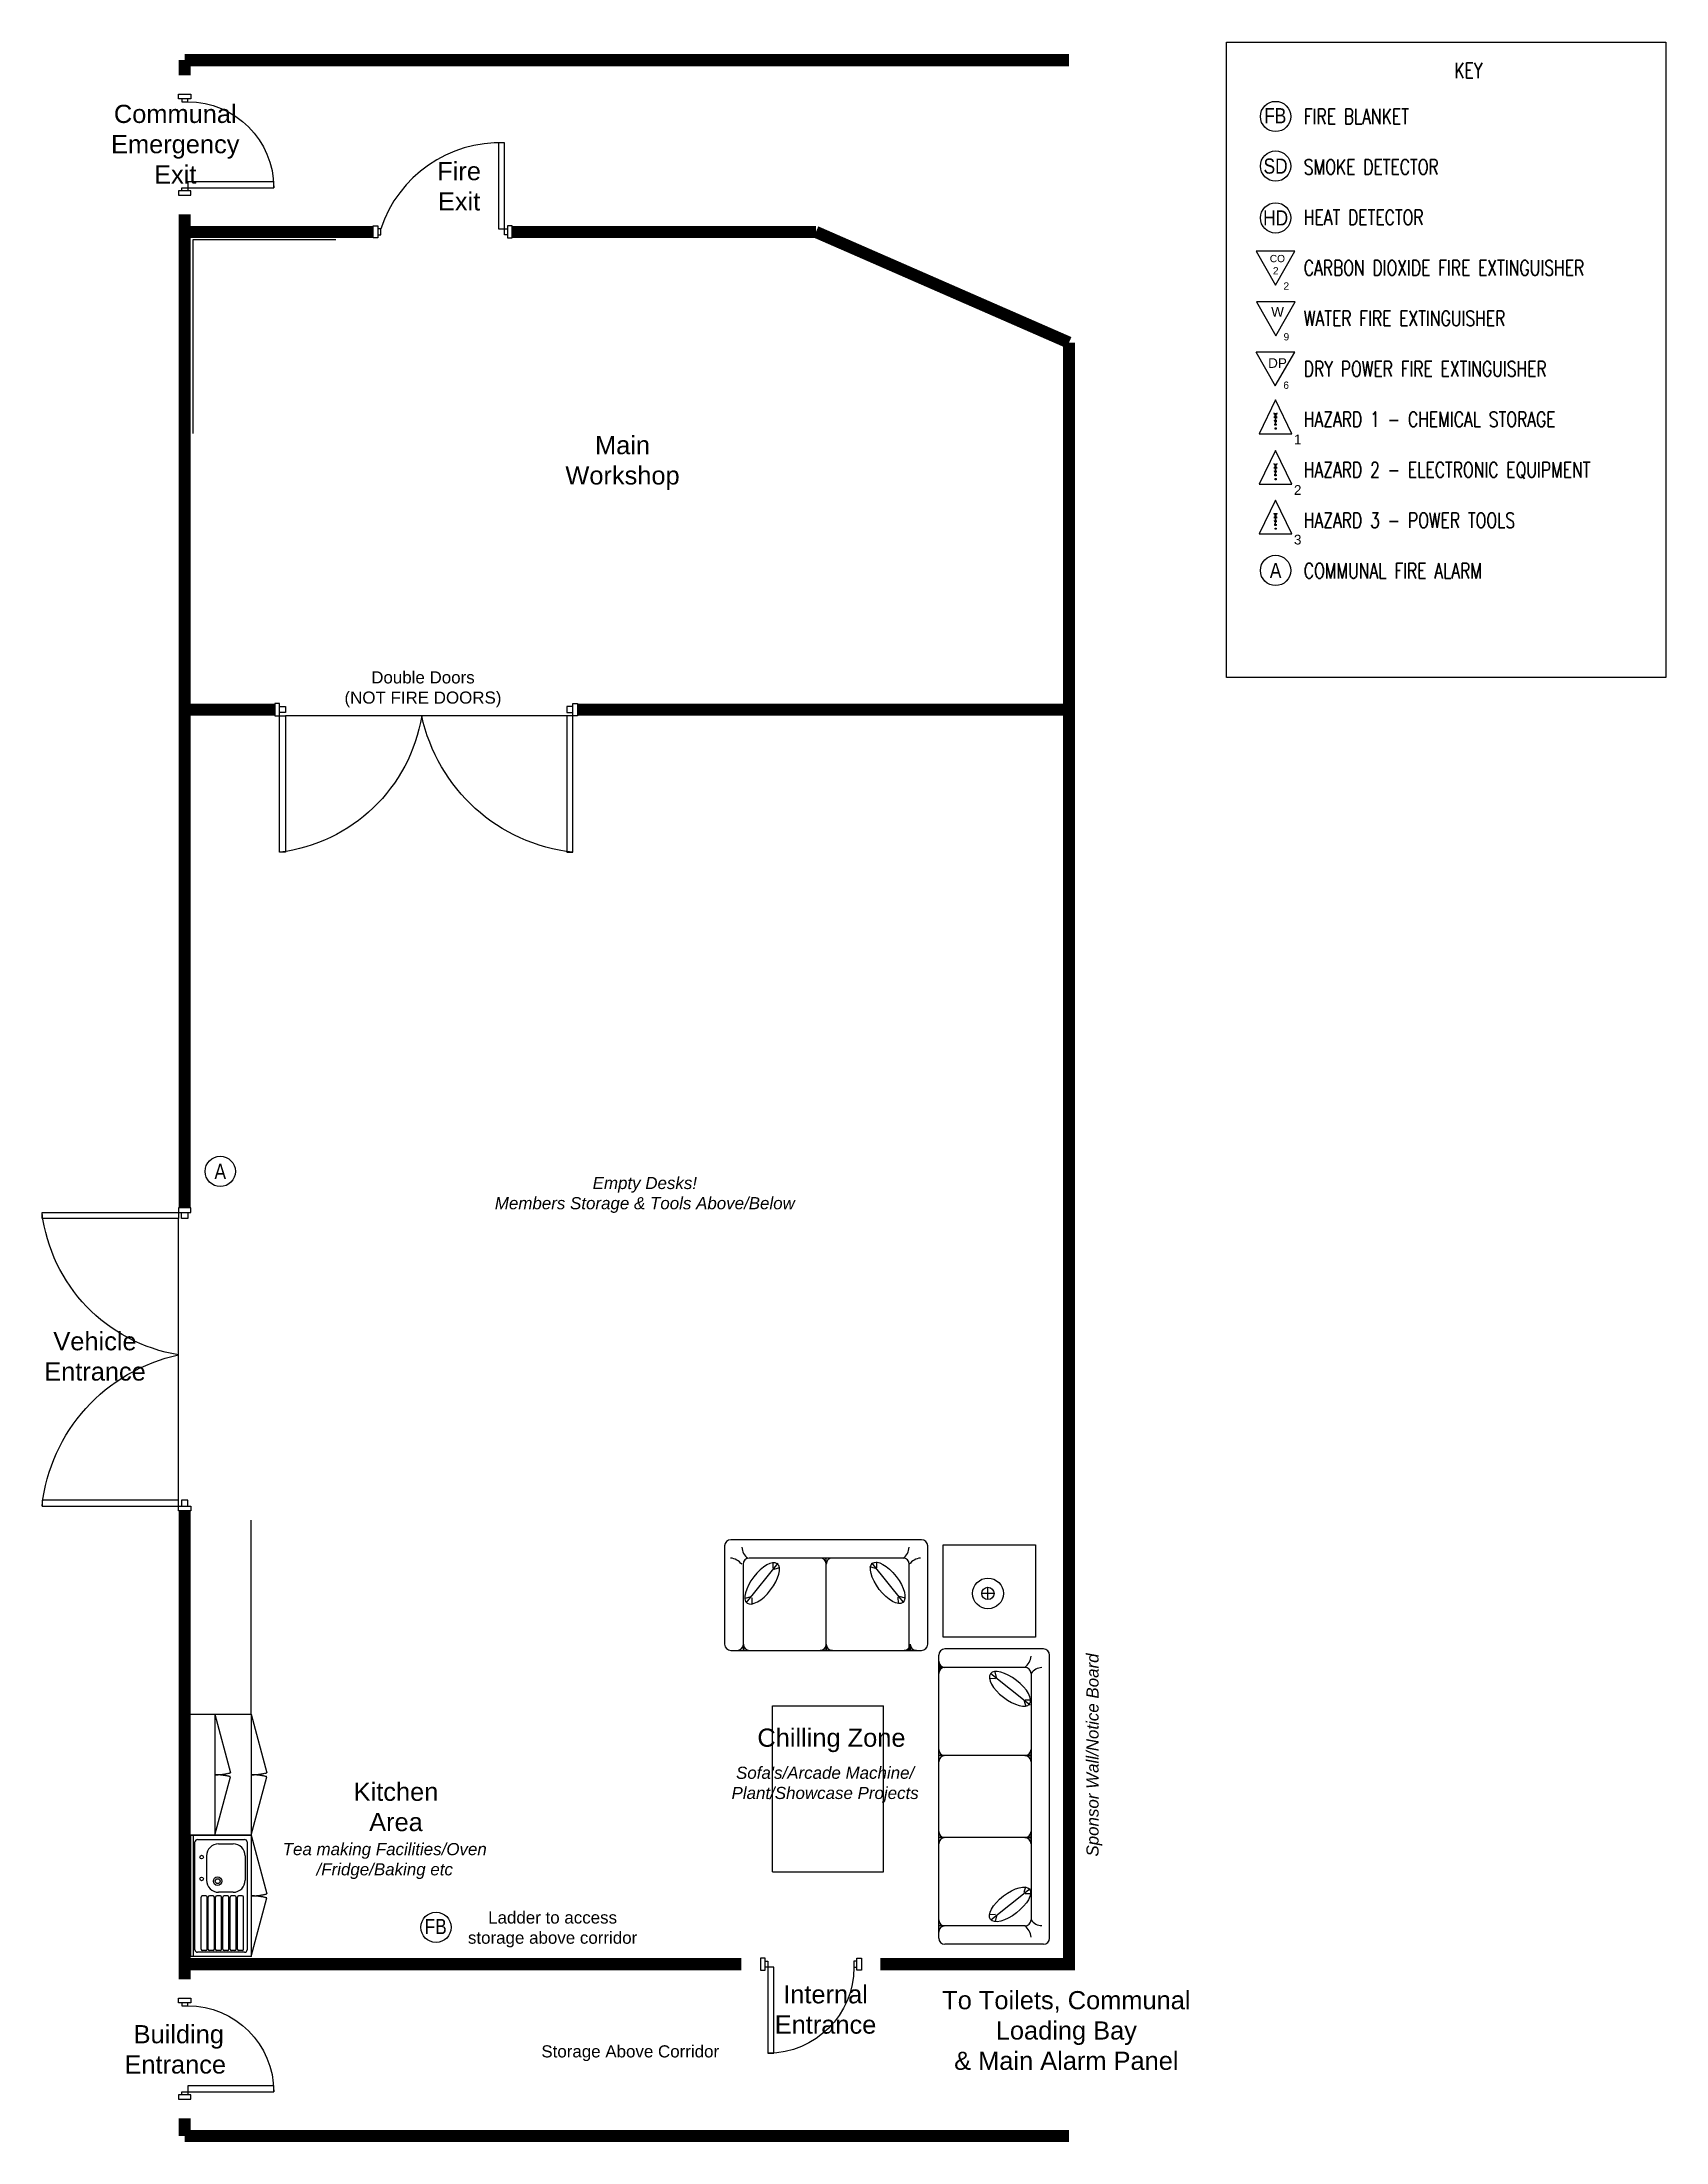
# Model space of a CAD drawing. Extents: x 174723 to 417084, y 13529 to 78714.
# Drawn here: x 220532 to 233938, y 38368 to 55704 of the extents above; entities that cross this region are included whole.
import ezdxf
from ezdxf.enums import TextEntityAlignment as Align

# ---------------------------------------------------------------- set-up
doc = ezdxf.new("R2010")
doc.units = 0
doc.linetypes.add('ACAD_ISO03W100', pattern=[30, 12, -18])
doc.linetypes.add('DASHED2', pattern=[0.375, 0.25, -0.125])
doc.layers.get('0').update_dxf_attribs({"linetype": 'CONTINUOUS'})
for name, color, linetype in [('230-FITTINGS', 1, 'CONTINUOUS'), ('240-PLUMBING', 1, 'CONTINUOUS'), ('E670-FIRE', 1, 'CONTINUOUS'), ('F-3', 3, 'CONTINUOUS'), ('M1-DESKING', 34, 'CONTINUOUS'), ('ROOM_TEXT', 1, 'CONTINUOUS')]:
    doc.layers.add(name, color=color, linetype=linetype)
doc.styles.add('CABIN-TEXT', font='romans.shx', dxfattribs={"width": 0.75})
doc.styles.add('HCF_STANDARD', font='ARIALN.TTF')
doc.styles.add('ROOM_TEXT', font='arial.ttf')
doc.styles.get("Standard").update_dxf_attribs({"font": 'arial.ttf'})

msp = doc.modelspace()

# ---------------------------------------------------------------- texts
at = {"linetype": 'ACAD_ISO03W100'}
for s, height, p in [('CO', 60, (230667.354, 53886.029)), ('2', 60, (230693.262, 53785.447)), ('2', 60, (230780.597, 53659.061)), ('W', 80, (230678.774, 53436.681)), ('9', 60, (230781.126, 53240.25)), ('1', 80, (230866.517, 52382.675)), ('2', 80, (230866.517, 51965.42)), ('3', 80, (230866.517, 51555.714))]:
    msp.add_text(s, height=height, dxfattribs=at).set_placement(p)
for s, height, p in [('DP', 80, (230653.423, 53013.468)), ('6', 60, (230778.964, 52840.911))]:
    msp.add_text(s, height=height).set_placement(p)
at = {"color": 7, "style": 'HCF_STANDARD'}
for p in [(230712.223, 55095.192), (223781.773, 40146.448)]:
    msp.add_attdef('FB', text='', height=125, dxfattribs=at).set_placement(p, align=Align.MIDDLE)
at = {"layer": 'ROOM_TEXT'}
for s, insert, char_height, width, attachment_point, style in [('KEY', (232191.795, 55531.335), 125, 4215.55556, 1, 'CABIN-TEXT'), ('Communal Emergency Exit', (221632.212, 55185.413), 150, 1065.82009, 2, 'ROOM_TEXT'), ('FIRE BLANKET\\P\\PSMOKE DETECTOR\\P\\PHEAT DETECTOR\\P\\PCARBON DIOXIDE FIRE EXTINGUISHER\\P\\PWATER FIRE EXTINGUISHER\\P\\PDRY POWER FIRE EXTINGUISHER\\P\\PHAZARD 1 - CHEMICAL STORAGE\\P\\PHAZARD 2 - ELECTRONIC EQUIPMENT\\P\\PHAZARD 3 - POWER TOOLS\\P\\PCOMMUNAL FIRE ALARM', (230948.67, 55151.724), 125, 4215.55556, 1, 'CABIN-TEXT'), ('Fire \\PExit', (223975.36, 54311.396), 150, 667.43754, 8, 'ROOM_TEXT'), ('Main Workshop', (225324.31, 52450.931), 150, 1065.82009, 2, 'ROOM_TEXT'), ('Double Doors \\P(NOT FIRE DOORS)', (223676.889, 50508.529), 100, 1569.41341, 2, 'ROOM_TEXT'), ('{\\fArial|b0|i1|c0|p34;Empty Desks!\\PMembers Storage & Tools Above/Below}', (225508.501, 46334.528), 100, 3150.7645, 2, 'ROOM_TEXT'), ('Vehicle Entrance', (220969.702, 45053.441), 150, 1065.82009, 2, 'ROOM_TEXT'), ('Chilling Zone', (227048.908, 41780.651), 150, 1224.28082, 2, 'ROOM_TEXT'), ("{\\fArial|b0|i1|c0|p34;Sofa's/Arcade Machine/\\PPlant/Showcase Projects}", (226996.796, 41465.856), 100, 1643.78822, 2, 'ROOM_TEXT'), ('Kitchen Area', (223454.407, 41334.273), 150, 1065.82009, 2, 'ROOM_TEXT'), ('{\\fArial|b0|i1|c0|p34;Tea making Facilities/Oven\\P/Fridge/Baking etc}', (223361.346, 40835.565), 100, 3150.7645, 2, 'ROOM_TEXT'), ('Ladder to access \\Pstorage above corridor', (224747.068, 40271.026), 100, 3150.7645, 2, 'ROOM_TEXT'), ('Internal Entrance', (227000.108, 39662.231), 150, 1065.82009, 2, 'ROOM_TEXT'), ('To Toilets, Communal Loading Bay\\P& Main Alarm Panel', (228987.999, 39613.587), 150, 2704.45763, 2, 'ROOM_TEXT'), (' Building Entrance', (221632.212, 39332.853), 150, 1065.82009, 2, 'ROOM_TEXT'), ('Storage Above Corridor', (225388.008, 39165.986), 100, 3150.7645, 2, 'ROOM_TEXT')]:
    msp.add_mtext(s, dxfattribs=dict(at, insert=insert, char_height=char_height, width=width, attachment_point=attachment_point, style=style))
at = {"layer": 'ROOM_TEXT', "insert": (229153.946, 41562.441), "char_height": 100, "width": 3150.7645, "attachment_point": 2, "rotation": 90, "style": 'ROOM_TEXT'}
msp.add_mtext('{\\fArial|b0|i1|c0|p34;Sponsor Wall/Notice Board}', dxfattribs=at)

# ---------------------------------------------------------------- blocks, each defined once
blk = doc.blocks.new('EF-SD')
at = {"color": 0, "linetype": 'BYBLOCK'}
blk.add_circle((0, 0), 2.5, dxfattribs=at)
at = {"color": 7, "style": 'HCF_STANDARD'}
for tag, p in [('I/O', (4.56, 2.17)), ('B', (4.71, -2.42))]:
    blk.add_attdef(tag, text='', height=2.5, dxfattribs=at).set_placement(p, align=Align.MIDDLE)
blk = doc.blocks.new('EF-HD')
at = {"color": 0, "linetype": 'BYBLOCK'}
blk.add_circle((0, 0), 2.5, dxfattribs=at)
at = {"color": 7, "style": 'HCF_STANDARD'}
for tag, p in [('IR', (-4.16, 2.54)), ('R', (4.16, 2.54))]:
    blk.add_attdef(tag, text='', height=2.5, dxfattribs=at).set_placement(p, align=Align.MIDDLE)
blk = doc.blocks.new('SINGLE_DOOR')
at = {"linetype": 'CONTINUOUS'}
for points in [[(38233, 49540), (38233, 49578), (38333, 49578), (38333, 49540)], [(38258, 49540), (38258, 49516), (38308, 49516), (38308, 49540)], [(38233, 48781), (38233, 48743), (38333, 48743), (38333, 48781)], [(38258, 48781), (38258, 48806), (38308, 48806), (38308, 48781)]]:
    blk.add_lwpolyline(points, close=True, dxfattribs=at)
blk.add_lwpolyline([(38308, 49466), (38308, 49516), (39018, 49516), (39018, 49466)], close=True)
blk.add_arc((38308, 49516), 710, 270, 360)

# ---------------------------------------------------------------- hatches: boundary and pattern name
at = {"linetype": 'ACAD_ISO03W100'}
h = msp.add_hatch(color=256, dxfattribs=at)
h.paths.add_polyline_path([(230710.557, 52518.232), (230719.735, 52518.232), (230719.735, 52507.912), (230710.557, 52507.912)])
h.paths.add_polyline_path([(230704.439, 52641.308), (230724.324, 52641.308), (230718.97, 52540.019), (230709.793, 52540.019)])
h = msp.add_hatch(color=256, dxfattribs=at)
h.paths.add_polyline_path([(230710.557, 52100.978), (230719.735, 52100.978), (230719.735, 52090.658), (230710.557, 52090.658)])
h.paths.add_polyline_path([(230704.439, 52224.053), (230724.324, 52224.053), (230718.97, 52122.764), (230709.793, 52122.764)])
h = msp.add_hatch(color=256, dxfattribs=at)
h.paths.add_polyline_path([(230710.557, 51691.271), (230719.735, 51691.271), (230719.735, 51680.951), (230710.557, 51680.951)])
h.paths.add_polyline_path([(230704.439, 51814.347), (230724.324, 51814.347), (230718.97, 51713.058), (230709.793, 51713.058)])
at = {"layer": 'F-3'}
h = msp.add_hatch(color=256, dxfattribs=at)
h.paths.add_polyline_path([(227934.495, 42285.693), (227934.495, 42234.893, -0.414213562), (227985.295, 42285.693)])
h.paths.add_polyline_path([(227934.495, 42336.493), (227934.495, 42285.693), (227985.295, 42285.693, -0.414213562)])
h = msp.add_hatch(color=256, dxfattribs=at)
h.paths.add_polyline_path([(227934.495, 40880.226), (227934.495, 40829.426, -0.414213562), (227985.295, 40880.226)])
h.paths.add_polyline_path([(227934.495, 40931.026), (227934.495, 40880.226), (227985.295, 40880.226, -0.414213562)])
h.paths.add_polyline_path([(227934.495, 41557.56), (227934.495, 41506.76, -0.414213562), (227985.295, 41557.56)])
h.paths.add_polyline_path([(227934.495, 41608.36), (227934.495, 41557.56), (227985.295, 41557.56, -0.414213562)])
h.paths.add_polyline_path([(228653.281, 41557.56, -0.370963577), (228696.495, 41507.329), (228696.495, 41557.56)])
h.paths.add_polyline_path([(228645.695, 41558.129), (228696.495, 41558.129), (228696.495, 41608.929, -0.414213562)])
h.paths.add_polyline_path([(228645.695, 40880.226), (228696.495, 40880.226), (228696.495, 40931.026, -0.414213562)])
h.paths.add_polyline_path([(228645.695, 40880.226, -0.414213562), (228696.495, 40829.426), (228696.495, 40880.226)])
h.paths.add_polyline_path([(227934.495, 40202.893), (227934.495, 40152.093), (227985.295, 40152.093, -0.414213562)])
h.paths.add_polyline_path([(227934.495, 40152.093), (227934.495, 40101.293, -0.414213562), (227985.295, 40152.093)])

# ---------------------------------------------------------------- linework, layer by layer
for p, q in [((230554.166, 53976.96), (230714.166, 53696.96)), ((230874.166, 53976.96), (230554.166, 53976.96)), ((230714.166, 53696.96), (230874.166, 53976.96)), ((230557.725, 53557.958), (230718.141, 53277.78)), ((230878.141, 53557.78), (230557.725, 53557.958)), ((230718.141, 53277.78), (230878.141, 53557.78)), ((230553.131, 53144.949), (230712.518, 52865.309)), ((230874.068, 53144.396), (230554.068, 53144.396)), ((230712.518, 52865.309), (230874.068, 53144.396)), ((230714.376, 52749.147), (230578.899, 52469.461)), ((230849.854, 52469.461), (230714.376, 52749.147)), ((230578.899, 52469.461), (230849.854, 52469.461)), ((230714.376, 52331.892), (230578.899, 52052.206)), ((230849.854, 52052.206), (230714.376, 52331.892)), ((230578.899, 52052.206), (230849.854, 52052.206)), ((230714.376, 51922.186), (230578.899, 51642.5)), ((230849.854, 51642.5), (230714.376, 51922.186)), ((230578.899, 51642.5), (230849.854, 51642.5))]:
    msp.add_line(p, q)
at = {"linetype": 'ACAD_ISO03W100'}
for p, q in [((230709.793, 52540.019), (230704.439, 52641.308)), ((230718.97, 52540.019), (230709.793, 52540.019)), ((230724.324, 52641.308), (230718.97, 52540.019)), ((230710.557, 52518.232), (230719.735, 52518.232)), ((230710.557, 52507.912), (230710.557, 52518.232)), ((230719.735, 52507.912), (230710.557, 52507.912)), ((230719.735, 52518.232), (230719.735, 52507.912)), ((230709.793, 52122.764), (230704.439, 52224.053)), ((230724.324, 52224.053), (230718.97, 52122.764)), ((230718.97, 52122.764), (230709.793, 52122.764)), ((230710.557, 52100.978), (230719.735, 52100.978)), ((230710.557, 52090.658), (230710.557, 52100.978)), ((230719.735, 52090.658), (230710.557, 52090.658)), ((230719.735, 52100.978), (230719.735, 52090.658)), ((230709.793, 51713.058), (230704.439, 51814.347)), ((230718.97, 51713.058), (230709.793, 51713.058)), ((230710.557, 51691.271), (230719.735, 51691.271)), ((230710.557, 51680.951), (230710.557, 51691.271)), ((230719.735, 51680.951), (230710.557, 51680.951)), ((230724.324, 51814.347), (230718.97, 51713.058)), ((230719.735, 51691.271), (230719.735, 51680.951))]:
    msp.add_line(p, q, dxfattribs=at)
for points in [[(230310.512, 55703.751), (233937.988, 55703.751), (233937.988, 50457.201), (230310.512, 50457.201)], [(224301.21, 54161.55), (224351.21, 54161.55), (224351.21, 54871.55), (224301.21, 54871.55)]]:
    msp.add_lwpolyline(points, close=True)
at = {"const_width": 100}
for points in [[(221709.962, 55554.077), (229009.962, 55554.077)], [(221709.962, 55554.077), (221709.962, 55428.839)], [(221709.962, 54282.083), (221709.962, 46079.147)], [(221709.962, 54135.925), (223266.953, 54135.925)], [(224413.71, 54135.925), (226920.55, 54135.925)], [(226920.55, 54135.925), (229009.962, 53222.117)], [(229009.962, 53222.117), (229009.962, 39835.925), (227452.972, 39835.928)], [(221723.592, 50192.246), (222453.424, 50192.245)], [(224953.427, 50192.246), (229023.592, 50192.246)], [(221709.962, 43579.144), (221709.962, 39710.687)], [(226306.215, 39835.93), (221709.962, 39835.939)], [(221709.963, 38563.93), (221709.962, 38417.772)], [(221709.962, 38417.772), (229009.962, 38417.772)]]:
    msp.add_lwpolyline(points, dxfattribs=at)
at = {"linetype": 'CONTINUOUS'}
for points in [[(223304.953, 54086.55), (223266.953, 54086.55), (223266.953, 54186.55), (223304.953, 54186.55)], [(223304.953, 54111.55), (223329.453, 54111.55), (223329.453, 54161.55), (223304.953, 54161.55)], [(224375.71, 54111.55), (224351.21, 54111.55), (224351.21, 54161.55), (224375.71, 54161.55)], [(224375.71, 54086.55), (224413.71, 54086.55), (224413.71, 54186.55), (224375.71, 54186.55)]]:
    msp.add_lwpolyline(points, close=True, dxfattribs=at)
msp.add_arc((224312.003, 53837.771), 1034.522, 87.8280518, 161.761447)
at = {"layer": '230-FITTINGS'}
for p, q in [((221759.962, 41899.476), (222259.962, 41899.476)), ((221759.962, 41899.476), (221959.962, 41899.476)), ((221959.962, 41899.476), (221959.962, 40899.476)), ((221959.962, 41899.476), (222089.372, 41416.513)), ((222259.962, 41899.476), (222389.372, 41416.513)), ((222259.962, 41899.476), (222259.962, 40899.476)), ((221959.962, 40899.476), (222089.372, 41382.439)), ((222259.962, 40899.476), (222389.372, 41382.439)), ((222259.962, 40899.476), (221759.962, 40899.476)), ((221959.962, 40899.476), (221759.962, 40899.476)), ((222259.962, 40899.476), (222389.372, 40416.513)), ((222259.962, 39899.476), (222389.372, 40382.439))]:
    msp.add_line(p, q, dxfattribs=at)
at = {"layer": '230-FITTINGS', "color": 6, "linetype": 'DASHED2'}
for centre, start, end in [((221959.962, 41899.476), 270, 285), ((221959.962, 40899.476), 75, 90), ((222259.962, 41899.476), 270, 285), ((222259.962, 40899.476), 75, 90), ((222259.962, 40899.476), 270, 285), ((222259.962, 39899.476), 75, 90)]:
    msp.add_arc(centre, 500, start, end, dxfattribs=at)
at = {"layer": '240-PLUMBING'}
for p, q in [((221759.962, 39899.476), (221759.962, 40899.476)), ((221759.962, 40899.476), (222259.962, 40899.476)), ((221779.962, 40899.476), (221779.962, 39899.476)), ((221794.962, 39954.476), (221794.962, 40844.476)), ((221814.962, 40864.476), (222204.962, 40864.476)), ((221989.962, 40829.476), (222109.962, 40829.476)), ((222224.962, 40844.476), (222224.962, 39954.476)), ((222259.962, 40899.476), (222259.962, 39899.476)), ((222259.962, 40899.476), (222259.962, 39899.476)), ((221889.962, 40729.476), (221889.962, 40529.476)), ((222209.962, 40729.476), (222209.962, 40529.476)), ((221884.962, 40399.476), (221854.962, 40399.476)), ((221944.962, 40399.476), (221914.962, 40399.476)), ((222004.962, 40399.476), (221974.962, 40399.476)), ((222109.962, 40429.476), (221989.962, 40429.476)), ((222064.962, 40399.476), (222034.962, 40399.476)), ((222124.962, 40399.476), (222094.962, 40399.476)), ((222184.962, 40399.476), (222154.962, 40399.476)), ((221844.962, 39959.476), (221844.962, 40389.476)), ((221894.962, 39959.476), (221894.962, 40389.476)), ((221904.962, 39959.476), (221904.962, 40389.476)), ((221954.962, 39959.476), (221954.962, 40389.476)), ((221964.962, 39959.476), (221964.962, 40389.476)), ((222014.962, 39959.476), (222014.962, 40389.476)), ((222024.962, 39959.476), (222024.962, 40389.476)), ((222074.962, 39959.476), (222074.962, 40389.476)), ((222084.962, 39959.476), (222084.962, 40389.476)), ((222134.962, 39959.476), (222134.962, 40389.476)), ((222144.962, 39959.476), (222144.962, 40389.476)), ((222194.962, 39959.476), (222194.962, 40389.476)), ((222259.962, 39899.476), (221759.962, 39899.476)), ((222204.962, 39934.476), (221814.962, 39934.476)), ((221884.962, 39949.476), (221854.962, 39949.476)), ((221944.962, 39949.476), (221914.962, 39949.476)), ((222004.962, 39949.476), (221974.962, 39949.476)), ((222064.962, 39949.476), (222034.962, 39949.476)), ((222124.962, 39949.476), (222094.962, 39949.476)), ((222184.962, 39949.476), (222154.962, 39949.476))]:
    msp.add_line(p, q, dxfattribs=at)
for centre, radius in [((221849.962, 40719.476), 15), ((221849.962, 40539.476), 15), ((221981.962, 40521.476), 35), ((221981.962, 40521.476), 20)]:
    msp.add_circle(centre, radius, dxfattribs=at)
for centre, radius, start, end in [((221814.962, 40844.476), 20, 90, 180), ((221989.962, 40729.476), 100, 90, 180), ((222109.962, 40729.476), 100, 0, 90), ((222204.962, 40844.476), 20, 0, 90), ((221854.962, 40389.476), 10, 90, 180), ((221884.962, 40389.476), 10, 0, 90), ((221989.962, 40529.476), 100, 180, 270), ((221914.962, 40389.476), 10, 90, 180), ((221944.962, 40389.476), 10, 0, 90), ((221974.962, 40389.476), 10, 90, 180), ((222004.962, 40389.476), 10, 0, 90), ((222034.962, 40389.476), 10, 90, 180), ((222064.962, 40389.476), 10, 0, 90), ((222094.962, 40389.476), 10, 90, 180), ((222109.962, 40529.476), 100, 270, 0), ((222124.962, 40389.476), 10, 0, 90), ((222154.962, 40389.476), 10, 90, 180), ((222184.962, 40389.476), 10, 0, 90), ((221814.962, 39954.476), 20, 180, 270), ((221854.962, 39959.476), 10, 180, 270), ((221884.962, 39959.476), 10, 270, 0), ((221914.962, 39959.476), 10, 180, 270), ((221944.962, 39959.476), 10, 270, 0), ((221974.962, 39959.476), 10, 180, 270), ((222004.962, 39959.476), 10, 270, 0), ((222034.962, 39959.476), 10, 180, 270), ((222064.962, 39959.476), 10, 270, 0), ((222094.962, 39959.476), 10, 180, 270), ((222124.962, 39959.476), 10, 270, 0), ((222154.962, 39959.476), 10, 180, 270), ((222184.962, 39959.476), 10, 270, 0), ((222204.962, 39954.476), 20, 270, 0)]:
    msp.add_arc(centre, radius, start, end, dxfattribs=at)
at = {"layer": 'E670-FIRE'}
for centre in [(230715.291, 55088.904), (223784.841, 40140.161)]:
    msp.add_circle(centre, 125, dxfattribs=at)
at = {"layer": 'F-3'}
for p, q in [((227793.01, 43340.031), (226218.21, 43340.031)), ((226167.41, 43289.231), (226167.41, 42476.431)), ((227640.61, 43187.631), (226370.61, 43187.631)), ((227056.41, 43187.631), (226954.81, 43187.631)), ((227005.61, 42425.631), (227005.61, 43187.631)), ((227005.61, 43136.831), (227005.61, 43187.631)), ((227005.61, 43136.831), (227005.61, 43187.631)), ((227843.81, 42476.431), (227843.81, 43289.231)), ((227970.146, 42536.571), (227970.146, 43298.571)), ((227970.146, 43298.571), (228732.146, 43298.571)), ((228732.146, 43298.571), (228732.146, 42536.571)), ((226319.81, 43136.831), (226319.81, 42425.631)), ((226349.029, 42821.581), (226609.087, 43145.144)), ((226566.916, 43104.588), (226567.774, 43153.184)), ((226576.828, 43096.969), (226623.569, 43110.298)), ((227413.679, 43101.226), (227366.939, 43114.555)), ((227641.479, 42825.839), (227381.421, 43149.401)), ((227423.592, 43108.846), (227422.734, 43157.442)), ((227691.41, 42425.631), (227691.41, 43136.831)), ((226383.135, 42868.413), (226336.239, 42855.641)), ((226392.957, 42860.676), (226391.52, 42812.093)), ((227597.551, 42864.933), (227598.988, 42816.351)), ((227607.373, 42872.67), (227654.268, 42859.898)), ((228391.729, 42896.313), (228290.129, 42896.313)), ((228340.929, 42845.513), (228340.929, 42947.113)), ((226321.978, 42476.431), (226321.978, 42425.631)), ((226321.978, 42476.431), (226321.978, 42425.631)), ((227005.61, 42476.431), (227005.61, 42425.631)), ((227005.61, 42476.431), (227005.61, 42425.631)), ((227698.916, 42476.431), (227698.916, 42425.631)), ((227698.916, 42476.431), (227698.916, 42425.631)), ((228732.146, 42536.571), (227970.146, 42536.571)), ((226218.21, 42425.631), (227793.01, 42425.631)), ((226271.178, 42425.631), (226372.778, 42425.631)), ((227056.41, 42425.631), (226954.81, 42425.631)), ((227749.716, 42425.631), (227648.116, 42425.631)), ((227934.495, 40050.493), (227934.495, 42387.293)), ((228798.095, 42438.093), (227985.295, 42438.093)), ((228848.895, 40050.493), (228848.895, 42387.293)), ((228645.695, 42285.693), (227934.495, 42285.693)), ((227985.295, 42285.693), (227934.495, 42285.693)), ((228404.349, 42192.65), (228355.767, 42194.086)), ((228365.255, 42236.577), (228688.817, 41976.52)), ((228412.086, 42202.471), (228399.314, 42249.367)), ((228696.495, 42234.893), (228696.495, 40202.893)), ((226562.895, 41968.431), (227477.295, 41968.431)), ((226562.895, 40596.831), (226562.895, 41968.431)), ((227477.295, 40596.831), (227477.295, 41968.431)), ((228640.642, 42008.778), (228653.971, 41962.037)), ((228648.262, 42018.691), (228696.858, 42017.832)), ((228696.495, 41507.329), (228696.495, 41608.929)), ((228696.495, 41557.56), (227934.495, 41557.56)), ((227985.295, 41557.56), (227934.495, 41557.56)), ((228645.695, 41558.129), (228696.495, 41558.129)), ((228645.695, 41558.129), (228696.495, 41558.129)), ((227934.495, 40829.426), (227934.495, 40931.026)), ((228696.495, 40829.426), (228696.495, 40931.026)), ((228696.495, 40880.226), (227934.495, 40880.226)), ((227985.295, 40880.226), (227934.495, 40880.226)), ((227985.295, 40880.226), (227934.495, 40880.226)), ((228645.695, 40880.226), (228696.495, 40880.226)), ((228645.695, 40880.226), (228696.495, 40880.226)), ((226562.895, 40596.831), (227477.295, 40596.831)), ((228365.255, 40201.209), (228688.817, 40461.267)), ((228640.642, 40429.008), (228653.971, 40475.749)), ((228648.262, 40419.096), (228696.858, 40419.954)), ((228404.349, 40245.136), (228355.767, 40243.7)), ((228412.086, 40235.315), (228399.314, 40188.419)), ((227934.495, 40101.293), (227934.495, 40202.893)), ((228645.695, 40152.093), (227934.495, 40152.093)), ((227985.295, 40152.093), (227934.495, 40152.093)), ((227985.295, 40152.093), (227934.495, 40152.093)), ((228798.095, 39999.693), (227985.295, 39999.693))]:
    msp.add_line(p, q, dxfattribs=at)
for radius in [127, 50.8]:
    msp.add_circle((228340.929, 42896.313), radius, dxfattribs=at)
for centre, radius, start, end in [((226218.21, 43289.231), 50.8, 90, 180), ((227793.01, 43289.231), 50.8, 0, 90), ((226200.523, 43052.454), 136.933, 38.0383235, 83.356784), ((226418.196, 43278.123), 108.041, 180.1326249, 236.8852648), ((226370.61, 43136.831), 50.8, 90, 180), ((226954.81, 43136.831), 50.8, 0, 90), ((227056.41, 43136.831), 50.8, 90, 180), ((227581.585, 43278.123), 108.041, 303.1147352, 359.8673751), ((227640.61, 43136.831), 50.8, 0, 90), ((227799.258, 43052.454), 136.933, 96.643216, 141.9616765), ((226218.21, 42476.431), 50.8, 180, 270), ((226271.178, 42476.431), 50.8, 270, 0), ((226372.778, 42476.431), 50.8, 180, 270), ((226954.81, 42476.431), 50.8, 270, 0), ((227056.41, 42476.431), 50.8, 180, 270), ((227648.116, 42476.431), 50.8, 270, 0), ((227749.716, 42476.431), 50.8, 180, 270), ((227793.01, 42476.431), 50.8, 270, 0), ((227985.295, 42387.293), 50.8, 90, 180), ((227985.295, 42336.493), 50.8, 180, 270), ((228561.318, 42393.541), 136.933, 308.0383235, 353.356784), ((228798.095, 42387.293), 50.8, 0, 90), ((227985.295, 42234.893), 50.8, 90, 180), ((228645.695, 42234.893), 50.8, 0, 90), ((228786.987, 42175.869), 108.041, 90.1326249, 146.8852648), ((227985.295, 41608.36), 50.8, 180, 270), ((228645.695, 41608.929), 50.8, 270, 0), ((227985.295, 41506.76), 50.8, 90, 180), ((228645.695, 41507.329), 50.8, 0, 90), ((227985.295, 40931.026), 50.8, 180, 270), ((228645.695, 40931.026), 50.8, 270, 0), ((227985.295, 40829.426), 50.8, 90, 180), ((228645.695, 40829.426), 50.8, 0, 90), ((227985.295, 40202.893), 50.8, 180, 270), ((227985.295, 40101.293), 50.8, 90, 180), ((227985.295, 40050.493), 50.8, 180, 270), ((228645.695, 40202.893), 50.8, 270, 0), ((228561.318, 40044.245), 136.933, 6.643216, 51.9616765), ((228786.987, 40261.918), 108.041, 213.1147352, 269.8673751), ((228798.095, 40050.493), 50.8, 270, 0)]:
    msp.add_arc(centre, radius, start, end, dxfattribs=at)
at = {"layer": 'F-3', "extrusion": (0, 0, -1)}
for centre, major_axis in [((226476.926, 42979.105), (-124.898, -162.145)), ((228522.779, 42108.68), (-162.145, 124.898))]:
    msp.add_ellipse(centre, major_axis=major_axis, ratio=0.42932597, dxfattribs=at)
at = {"layer": 'F-3'}
for centre, major_axis in [((227513.581, 42983.363), (124.898, -162.145)), ((228522.779, 40329.106), (-162.145, -124.898))]:
    msp.add_ellipse(centre, major_axis=major_axis, ratio=0.42932597, dxfattribs=at)
for p in [(226999.891, 43187.631), (226327.697, 42425.631), (226999.891, 42425.631), (227693.197, 42425.631), (228696.495, 41563.848), (228696.495, 41563.409), (228696.495, 40885.945)]:
    msp.add_point(p, dxfattribs=at)
at = {"layer": 'M1-DESKING', "linetype": 'CONTINUOUS'}
for p, q in [((221777.558, 54070.528), (221777.558, 52470.528)), ((222957.558, 54070.528), (221777.558, 54070.528)), ((222259.962, 41899.476), (222259.962, 43502.317))]:
    msp.add_line(p, q, dxfattribs=at)
at = {"layer": 'ROOM_TEXT'}
for p, q in [((224865.427, 50142.246), (222541.424, 50142.246)), ((221659.962, 43667.145), (221659.962, 45991.147))]:
    msp.add_line(p, q, dxfattribs=at)
for points in [[(222491.424, 50242.247), (222453.424, 50242.247), (222453.424, 50142.246), (222491.424, 50142.246)], [(222491.424, 50217.246), (222541.424, 50217.246), (222541.424, 50167.246), (222491.424, 50167.246)], [(222491.424, 50142.246), (222541.424, 50142.246), (222541.425, 49014.546), (222491.425, 49014.546)], [(224915.427, 50217.246), (224865.427, 50217.246), (224865.427, 50167.246), (224915.427, 50167.246)], [(224915.427, 50142.246), (224865.427, 50142.246), (224865.427, 49014.546), (224915.427, 49014.546)], [(224915.427, 50242.247), (224953.427, 50242.247), (224953.427, 50142.246), (224915.427, 50142.246)], [(221659.962, 46041.147), (221659.962, 45991.147), (220532.262, 45991.147), (220532.262, 46041.147)], [(221759.963, 46041.147), (221759.963, 46079.147), (221659.962, 46079.147), (221659.962, 46041.147)], [(221734.962, 46041.147), (221734.962, 45991.147), (221684.962, 45991.147), (221684.962, 46041.147)], [(221659.962, 43617.145), (221659.962, 43667.145), (220532.262, 43667.145), (220532.262, 43617.145)], [(221759.963, 43617.144), (221759.963, 43579.144), (221659.962, 43579.145), (221659.962, 43617.145)], [(221734.962, 43617.144), (221734.962, 43667.144), (221684.962, 43667.144), (221684.962, 43617.144)]]:
    msp.add_lwpolyline(points, close=True, dxfattribs=at)
at = {"layer": 'ROOM_TEXT', "extrusion": (0, 0, -1)}
for centre, radius, start, end in [((-222328.127, 50360.977), 1356.297, 189.2806267, 263.0848407), ((-225072.894, 50444.171), 1438.27, 276.2855531, 347.882249), ((-221878.693, 46204.444), 1356.297, 279.2806267, 353.0848407), ((-221961.887, 43459.678), 1438.27, 6.2855531, 77.882249)]:
    msp.add_arc(centre, radius, start, end, dxfattribs=at)

# ---------------------------------------------------------------- block references
at = {"layer": 'E670-FIRE'}
ref = msp.add_blockref('EF-SD', (230715.291, 54679.553), dxfattribs=dict(at, xscale=50, yscale=50, zscale=50))
ref.add_attrib('?', 'SD', dxfattribs={"layer": '0', "color": 7, "height": 125, "style": 'HCF_STANDARD'}).set_placement((230715.291, 54679.553), align=Align.MIDDLE)
ref = msp.add_blockref('EF-HD', (230715.291, 54251.543), dxfattribs=dict(at, xscale=50, yscale=50, zscale=50))
ref.add_attrib('?', 'HD', dxfattribs={"layer": '0', "color": 7, "height": 125, "style": 'HCF_STANDARD'}).set_placement((230715.291, 54251.543), align=Align.MIDDLE)
ref = msp.add_blockref('EF-HD', (230715.291, 51341.294), dxfattribs=dict(at, xscale=50, yscale=50, zscale=50))
ref.add_attrib('?', 'A', dxfattribs={"layer": '0', "color": 7, "height": 125, "style": 'HCF_STANDARD'}).set_placement((230715.291, 51341.294), align=Align.MIDDLE)
ref = msp.add_blockref('EF-HD', (222003.639, 46380.431), dxfattribs=dict(at, xscale=50, yscale=50, zscale=50))
ref.add_attrib('?', 'A', dxfattribs={"layer": '0', "color": 7, "height": 125, "style": 'HCF_STANDARD'}).set_placement((222003.639, 46380.431), align=Align.MIDDLE)
at = {"layer": 'ROOM_TEXT', "xscale": -1}
for p, rotation in [((183427.277, 104016.384), 180), ((276040.517, 78117.985), 90), ((183427.277, 88298.232), 180)]:
    msp.add_blockref('SINGLE_DOOR', p, dxfattribs=dict(at, rotation=rotation))

msp.set_redraw_order([(e.dxf.handle, doc.entitydb.next_handle()) for e in msp.query("TEXT MTEXT ATTDEF DIMENSION ARC_DIMENSION")])  # texts and dimensions are drawn at this point

doc.saveas('drawing.dxf')
